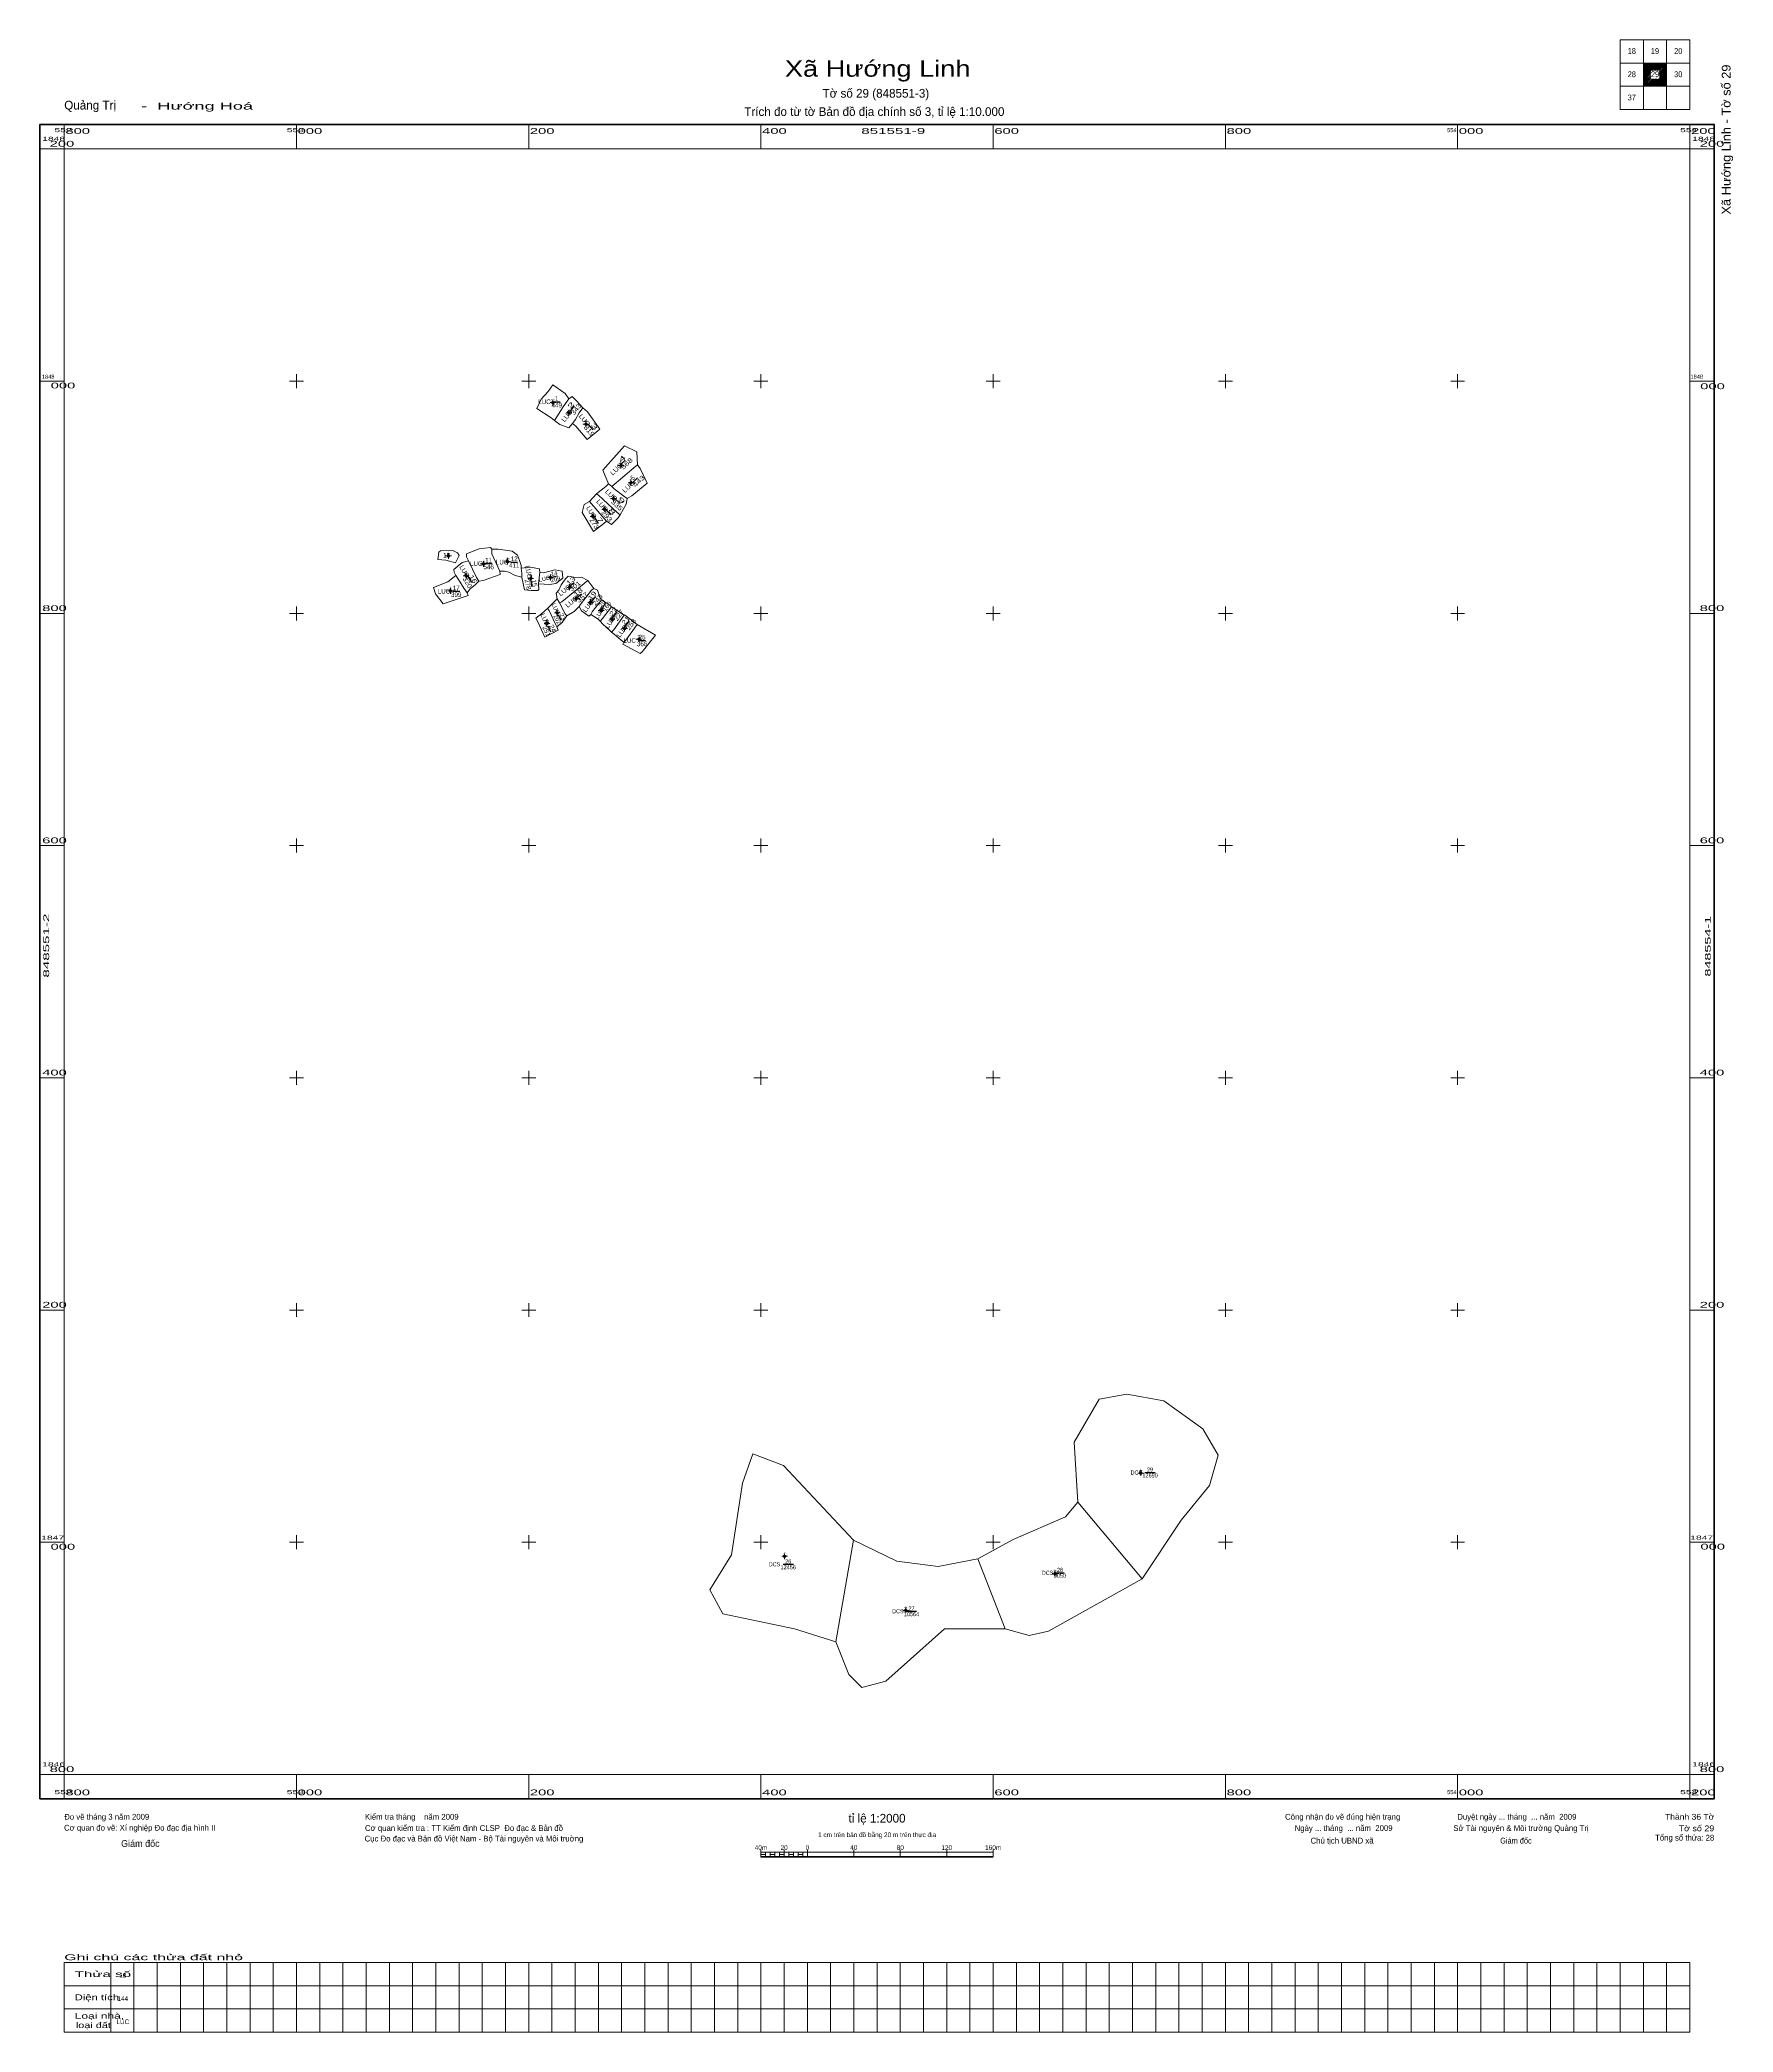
# Model space of a CAD drawing. Header units: metres. Extents: x 552779 to 554237, y 1846578 to 1848294.
import ezdxf
from ezdxf.enums import TextEntityAlignment as Align

# ---------------------------------------------------------------- set-up
doc = ezdxf.new("R2010")
doc.units = ezdxf.units.M
doc.header["$LTSCALE"] = 0.16
doc.header["$PDMODE"] = 32
doc.header["$PDSIZE"] = 0.08
for name, color, linetype, lineweight in [('10', 7, 'Continuous', 13), ('11', 7, 'Continuous', 13), ('13', 7, 'Continuous', 25), ('63', 7, 'Continuous', 13)]:
    doc.layers.add(name, color=color, linetype=linetype, lineweight=lineweight)
doc.layers.add('15', color=7, linetype='Continuous')

msp = doc.modelspace()

# ---------------------------------------------------------------- hatches: boundary and pattern name
at = {"layer": '11'}
for points in [[(553221.1495, 1847981.56, 1), (553220.5495, 1847981.56, 1)], [(553234.9695, 1847972.62, 1), (553234.3695, 1847972.62, 1)], [(553249.5495, 1847962.99, 1), (553248.9495, 1847962.99, 1)], [(553279.6395, 1847927.35, 1), (553279.0395, 1847927.35, 1)], [(553288.3295, 1847912.42, 1), (553287.7295, 1847912.42, 1)], [(553273.2395, 1847898.89, 1), (553272.6395, 1847898.89, 1)], [(553255.6995, 1847883.55, 1), (553255.0995, 1847883.55, 1)], [(553265.7395, 1847889.58, 1), (553265.1395, 1847889.58, 1)], [(553131.1895, 1847849.45, 1), (553130.5895, 1847849.45, 1)], [(553161.2395, 1847842.55, 1), (553160.6395, 1847842.55, 1)], [(553182.1195, 1847844.49, 1), (553181.5195, 1847844.49, 1)], [(553146.4195, 1847832.37, 1), (553145.8195, 1847832.37, 1)], [(553202.0395, 1847830.04, 1), (553201.4395, 1847830.04, 1)], [(553219.0795, 1847830.97, 1), (553218.4795, 1847830.97, 1)], [(553132.9795, 1847819.37, 1), (553132.3795, 1847819.37, 1)], [(553235.5195, 1847822.37, 1), (553234.9195, 1847822.37, 1)], [(553241.1895, 1847812.64, 1), (553240.5895, 1847812.64, 1)], [(553253.5795, 1847809.45, 1), (553252.9795, 1847809.45, 1)], [(553215.9995, 1847791.38, 1), (553215.3995, 1847791.38, 1)], [(553224.8795, 1847800.44, 1), (553224.2795, 1847800.44, 1)], [(553262.7195, 1847802.63, 1), (553262.1195, 1847802.63, 1)], [(553272.0495, 1847794.99, 1), (553271.4495, 1847794.99, 1)], [(553282.7395, 1847787.03, 1), (553282.1395, 1847787.03, 1)], [(553295.2995, 1847777.71, 1), (553294.6995, 1847777.71, 1)], [(553727.3495, 1847059.58, 1), (553726.7495, 1847059.58, 1)], [(553420.6695, 1846987.88, 1), (553420.0695, 1846987.88, 1)], [(553653.4795, 1846972.85, 1), (553652.8795, 1846972.85, 1)], [(553524.9895, 1846941.24, 1), (553524.3895, 1846941.24, 1)]]:
    msp.add_hatch(color=256, dxfattribs=at).paths.add_polyline_path(points)

# ---------------------------------------------------------------- linework, layer by layer
at = {"layer": '10'}
for p, q in [((553237.34, 1847986.95), (553234.68, 1847984.8)), ((553222.24, 1847966.16), (553219.4, 1847968.43)), ((553271.69, 1847909.18), (553268.85, 1847911.53)), ((553252.28, 1847896.5), (553258.28, 1847902.87)), ((553250.93, 1847828.21), (553256.02, 1847821.31)), ((553224.5, 1847812.48), (553216.25, 1847804.35)), ((553226.44, 1847809.23), (553224.5, 1847812.48)), ((553672.8, 1847034.41), (553728.18, 1846968.39)), ((553586.65, 1846985.68), (553610.36, 1846925.34))]:
    msp.add_line(p, q, dxfattribs=at)
for points in [[(553220.65, 1847996.73), (553216.62, 1847991.04), (553210.64, 1847984.59), (553206.88, 1847976.49), (553219.4, 1847968.43)], [(553220.65, 1847996.73), (553231.3, 1847989.29), (553234.68, 1847984.8)], [(553234.68, 1847984.8), (553231.66, 1847980.78), (553229.66, 1847978.03), (553222.24, 1847966.16)], [(553237.34, 1847986.95), (553241.51, 1847982.86), (553246.53, 1847976.96)], [(553237.72, 1847963.65), (553234.48, 1847959.77), (553226.78, 1847962.8), (553222.24, 1847966.16)], [(553246.53, 1847976.96), (553243.32, 1847972.83), (553240.27, 1847966.96), (553237.72, 1847963.65)], [(553237.72, 1847963.65), (553240.5, 1847961.34), (553250.25, 1847949.78), (553261.18, 1847958.71), (553250.68, 1847973.58), (553246.53, 1847976.96)], [(553293.78, 1847928.09), (553293.12, 1847939.26), (553282.55, 1847944.27), (553263.83, 1847923.31), (553268.85, 1847911.53)], [(553293.78, 1847928.09), (553290.58, 1847925.36), (553271.69, 1847909.18)], [(553293.78, 1847928.09), (553296.03, 1847924.66), (553302.15, 1847912.17), (553288.81, 1847901.37), (553284.86, 1847898.85)], [(553258.28, 1847902.87), (553266.39, 1847909.41), (553268.85, 1847911.53)], [(553284.86, 1847898.85), (553282.02, 1847900.93), (553273.52, 1847907.38), (553271.69, 1847909.18)], [(553252.28, 1847896.5), (553247.72, 1847893.65), (553245.97, 1847887.01), (553255.82, 1847870.62), (553264.66, 1847877.41), (553266.86, 1847879.42)], [(553266.86, 1847879.42), (553265.03, 1847881.84), (553252.28, 1847896.5)], [(553278.64, 1847884.78), (553276.19, 1847886.83), (553260.2, 1847901.85), (553258.28, 1847902.87)], [(553284.86, 1847898.85), (553283.86, 1847894), (553278.64, 1847884.78)], [(553278.64, 1847884.78), (553276.91, 1847882.28), (553271.25, 1847876.51), (553266.86, 1847879.42)], [(553123.92, 1847854.02), (553134.69, 1847854.2), (553138.7, 1847852.02), (553140.02, 1847849.76), (553136.98, 1847843.46), (553128.76, 1847845.72), (553121.71, 1847846.42)], [(553123.92, 1847854.02), (553122.56, 1847852.59), (553121.71, 1847846.42)], [(553137.26, 1847832.6), (553135.93, 1847835.42), (553135.62, 1847837.9), (553142.79, 1847843.78), (553148.02, 1847845.24)], [(553148.02, 1847845.24), (553146.43, 1847848.76), (553146.5, 1847851.25), (553157.45, 1847855.46), (553166.98, 1847856.69), (553168.19, 1847855.24)], [(553148.02, 1847845.24), (553155.08, 1847830.77), (553157.15, 1847827.64)], [(553168.19, 1847855.24), (553173.73, 1847855.42), (553185.67, 1847853.62), (553190.3, 1847850.18), (553192.14, 1847845.52), (553193.38, 1847841.34), (553193.47, 1847838.91)], [(553168.19, 1847855.24), (553168.29, 1847851.3), (553175.13, 1847836.25)], [(553137.26, 1847832.6), (553130.27, 1847827.11), (553118.06, 1847822.4), (553119.62, 1847816.93), (553126.35, 1847808.23), (553147.97, 1847815.55), (553147.11, 1847817.82)], [(553137.26, 1847832.6), (553139.44, 1847829.33), (553144.14, 1847821.63), (553147.11, 1847817.82)], [(553157.15, 1847827.64), (553154.12, 1847824.97), (553149.59, 1847821.05), (553147.11, 1847817.82)], [(553175.13, 1847836.25), (553175.36, 1847833.53), (553160.7, 1847828.41), (553157.15, 1847827.64)], [(553194.03, 1847831.24), (553188.2, 1847832.69), (553182.84, 1847835.56), (553179.21, 1847836.36), (553175.13, 1847836.25)], [(553209.48, 1847835.17), (553209.42, 1847838.43), (553201.63, 1847839.95), (553193.47, 1847838.91)], [(553193.47, 1847838.91), (553194.1, 1847834.33), (553194.03, 1847831.24)], [(553194.03, 1847831.24), (553196.27, 1847820.31), (553201.82, 1847819.64), (553207.74, 1847819.72), (553208.79, 1847820.7), (553208.3, 1847825.47)], [(553209.48, 1847835.17), (553212.88, 1847835), (553222.42, 1847837.48), (553228.78, 1847836.46), (553229.49, 1847830.32), (553223.34, 1847825.78), (553218.16, 1847824.74), (553208.3, 1847825.47)], [(553208.3, 1847825.47), (553209.23, 1847833.33), (553209.48, 1847835.17)], [(553250.93, 1847828.21), (553245.48, 1847831.26), (553240.55, 1847830.95), (553234.11, 1847832.04), (553231.73, 1847829.77), (553228.07, 1847824.73), (553225.88, 1847819.92), (553223.69, 1847817.45), (553224.5, 1847812.48)], [(553226.44, 1847809.23), (553228.51, 1847809.93), (553250.93, 1847828.21)], [(553226.44, 1847809.23), (553231.33, 1847799.72), (553232.97, 1847797.98)], [(553243.32, 1847806.02), (553239.1, 1847801.6), (553232.97, 1847797.98)], [(553256.02, 1847821.31), (553254.06, 1847820.04), (553244.36, 1847807.51), (553243.32, 1847806.02)], [(553253.55, 1847799.17), (553251.74, 1847797.51), (553245.43, 1847802.31), (553243.32, 1847806.02)], [(553262.82, 1847811.7), (553261.09, 1847809.47), (553254.69, 1847801.47), (553253.55, 1847799.17)], [(553256.02, 1847821.31), (553259.23, 1847820.13), (553261.25, 1847813.74), (553262.82, 1847811.7)], [(553262.82, 1847811.7), (553269.97, 1847807.19), (553271.43, 1847805.55), (553282.09, 1847798.55)], [(553224.15, 1847788.39), (553225.24, 1847785.5), (553213.85, 1847779.43), (553207.59, 1847793.29), (553206.25, 1847795.79), (553211.36, 1847799.82), (553216.25, 1847804.35)], [(553216.25, 1847804.35), (553217.59, 1847802.42), (553222.76, 1847791.15), (553224.15, 1847788.39)], [(553224.15, 1847788.39), (553228.71, 1847792.21), (553232.97, 1847797.98)], [(553253.55, 1847799.17), (553255.76, 1847797.68), (553259.91, 1847794.92), (553261.64, 1847793.18)], [(553261.64, 1847793.18), (553263.62, 1847795.67), (553271.43, 1847805.55)], [(553261.64, 1847793.18), (553263.81, 1847790.84), (553270.21, 1847784.98), (553271.36, 1847783.76)], [(553271.36, 1847783.76), (553273.32, 1847785.75), (553282.09, 1847798.55)], [(553281.89, 1847775.28), (553281.06, 1847773.51), (553296.08, 1847765.48), (553297.68, 1847766.78), (553309.19, 1847781.36), (553293.43, 1847790.38)], [(553281.89, 1847775.28), (553283.56, 1847777.07), (553293.43, 1847790.38)], [(553282.09, 1847798.55), (553282.55, 1847798.81), (553293.43, 1847790.38)], [(553271.36, 1847783.76), (553273.58, 1847782.01), (553279.63, 1847777.05), (553281.89, 1847775.28)], [(553728.18, 1846968.39), (553761.84, 1847018.92), (553786.16, 1847048.86), (553793.64, 1847075.07), (553780.55, 1847097.52), (553746.88, 1847121.85), (553715.09, 1847127.47), (553691.39, 1847123.24), (553669.67, 1847086.14), (553672.8, 1847034.41)], [(553464.49, 1846914.11), (553428.95, 1846925.34), (553367.24, 1846938.44), (553356.02, 1846959.03), (553374.72, 1846988.98), (553384.07, 1847050.74), (553393.1, 1847076.09), (553419.4, 1847066.14), (553479.6, 1847001.88)], [(553672.8, 1847034.41), (553662.3, 1847021.78), (553617.26, 1847002.39), (553586.65, 1846985.68)], [(553586.65, 1846985.68), (553552.6, 1846978.99), (553517.02, 1846983.55), (553479.6, 1847001.88), (553464.49, 1846914.11)], [(553610.36, 1846925.34), (553630.93, 1846919.73), (553647.76, 1846923.47), (553728.18, 1846968.39)], [(553464.49, 1846914.11), (553475.71, 1846886.04), (553486.93, 1846874.81), (553507.5, 1846880.43), (553558, 1846925.34), (553610.36, 1846925.34)]]:
    msp.add_lwpolyline(points, dxfattribs=at)
at = {"layer": '11'}
for p, q in [((553219.6, 1847981.56), (553218.35, 1847981.56)), ((553220.85, 1847984.06), (553220.85, 1847982.81)), ((553220.85, 1847980.31), (553220.85, 1847979.06)), ((553223.35, 1847981.56), (553222.1, 1847981.56)), ((553233.42, 1847972.62), (553232.17, 1847972.62)), ((553234.67, 1847975.12), (553234.67, 1847973.87)), ((553234.67, 1847971.37), (553234.67, 1847970.12)), ((553237.17, 1847972.62), (553235.92, 1847972.62)), ((553248, 1847962.99), (553246.75, 1847962.99)), ((553249.25, 1847965.49), (553249.25, 1847964.24)), ((553249.25, 1847961.74), (553249.25, 1847960.49)), ((553251.75, 1847962.99), (553250.5, 1847962.99)), ((553278.09, 1847927.35), (553276.84, 1847927.35)), ((553279.34, 1847929.85), (553279.34, 1847928.6)), ((553279.34, 1847926.1), (553279.34, 1847924.85)), ((553281.84, 1847927.35), (553280.59, 1847927.35)), ((553286.78, 1847912.42), (553285.53, 1847912.42)), ((553288.03, 1847914.92), (553288.03, 1847913.67)), ((553288.03, 1847911.17), (553288.03, 1847909.92)), ((553290.53, 1847912.42), (553289.28, 1847912.42)), ((553265.44, 1847892.08), (553265.44, 1847890.83)), ((553271.69, 1847898.89), (553270.44, 1847898.89)), ((553272.94, 1847901.39), (553272.94, 1847900.14)), ((553272.94, 1847897.64), (553272.94, 1847896.39)), ((553275.44, 1847898.89), (553274.19, 1847898.89)), ((553254.15, 1847883.55), (553252.9, 1847883.55)), ((553255.4, 1847886.05), (553255.4, 1847884.8)), ((553255.4, 1847882.3), (553255.4, 1847881.05)), ((553257.9, 1847883.55), (553256.65, 1847883.55)), ((553264.19, 1847889.58), (553262.94, 1847889.58)), ((553265.44, 1847888.33), (553265.44, 1847887.08)), ((553267.94, 1847889.58), (553266.69, 1847889.58)), ((553129.64, 1847849.45), (553128.39, 1847849.45)), ((553130.89, 1847851.95), (553130.89, 1847850.7)), ((553130.89, 1847848.2), (553130.89, 1847846.95)), ((553133.39, 1847849.45), (553132.14, 1847849.45)), ((553159.69, 1847842.55), (553158.44, 1847842.55)), ((553160.94, 1847845.05), (553160.94, 1847843.8)), ((553160.94, 1847841.3), (553160.94, 1847840.05)), ((553163.44, 1847842.55), (553162.19, 1847842.55)), ((553180.57, 1847844.49), (553179.32, 1847844.49)), ((553181.82, 1847846.99), (553181.82, 1847845.74)), ((553181.82, 1847843.24), (553181.82, 1847841.99)), ((553184.32, 1847844.49), (553183.07, 1847844.49)), ((553144.87, 1847832.37), (553143.62, 1847832.37)), ((553146.12, 1847834.87), (553146.12, 1847833.62)), ((553146.12, 1847831.12), (553146.12, 1847829.87)), ((553148.62, 1847832.37), (553147.37, 1847832.37)), ((553200.49, 1847830.04), (553199.24, 1847830.04)), ((553201.74, 1847832.54), (553201.74, 1847831.29)), ((553201.74, 1847828.79), (553201.74, 1847827.54)), ((553204.24, 1847830.04), (553202.99, 1847830.04)), ((553217.53, 1847830.97), (553216.28, 1847830.97)), ((553218.78, 1847833.47), (553218.78, 1847832.22)), ((553218.78, 1847829.72), (553218.78, 1847828.47)), ((553221.28, 1847830.97), (553220.03, 1847830.97)), ((553235.22, 1847824.87), (553235.22, 1847823.62)), ((553131.43, 1847819.37), (553130.18, 1847819.37)), ((553132.68, 1847821.87), (553132.68, 1847820.62)), ((553132.68, 1847818.12), (553132.68, 1847816.87)), ((553135.18, 1847819.37), (553133.93, 1847819.37)), ((553233.97, 1847822.37), (553232.72, 1847822.37)), ((553235.22, 1847821.12), (553235.22, 1847819.87)), ((553237.72, 1847822.37), (553236.47, 1847822.37)), ((553239.64, 1847812.64), (553238.39, 1847812.64)), ((553240.89, 1847815.14), (553240.89, 1847813.89)), ((553240.89, 1847811.39), (553240.89, 1847810.14)), ((553243.39, 1847812.64), (553242.14, 1847812.64)), ((553252.03, 1847809.45), (553250.78, 1847809.45)), ((553253.28, 1847811.95), (553253.28, 1847810.7)), ((553253.28, 1847808.2), (553253.28, 1847806.95)), ((553255.78, 1847809.45), (553254.53, 1847809.45)), ((553214.45, 1847791.38), (553213.2, 1847791.38)), ((553215.7, 1847793.88), (553215.7, 1847792.63)), ((553215.7, 1847790.13), (553215.7, 1847788.88)), ((553218.2, 1847791.38), (553216.95, 1847791.38)), ((553223.33, 1847800.44), (553222.08, 1847800.44)), ((553224.58, 1847802.94), (553224.58, 1847801.69)), ((553224.58, 1847799.19), (553224.58, 1847797.94)), ((553227.08, 1847800.44), (553225.83, 1847800.44)), ((553261.17, 1847802.63), (553259.92, 1847802.63)), ((553262.42, 1847805.13), (553262.42, 1847803.88)), ((553262.42, 1847801.38), (553262.42, 1847800.13)), ((553264.92, 1847802.63), (553263.67, 1847802.63)), ((553270.5, 1847794.99), (553269.25, 1847794.99)), ((553271.75, 1847797.49), (553271.75, 1847796.24)), ((553271.75, 1847793.74), (553271.75, 1847792.49)), ((553274.25, 1847794.99), (553273, 1847794.99)), ((553282.44, 1847789.53), (553282.44, 1847788.28)), ((553281.19, 1847787.03), (553279.94, 1847787.03)), ((553282.44, 1847785.78), (553282.44, 1847784.53)), ((553284.94, 1847787.03), (553283.69, 1847787.03)), ((553293.75, 1847777.71), (553292.5, 1847777.71)), ((553295, 1847780.21), (553295, 1847778.96)), ((553295, 1847776.46), (553295, 1847775.21)), ((553297.5, 1847777.71), (553296.25, 1847777.71)), ((553725.8, 1847059.58), (553724.55, 1847059.58)), ((553727.05, 1847062.08), (553727.05, 1847060.83)), ((553727.05, 1847058.33), (553727.05, 1847057.08)), ((553729.55, 1847059.58), (553728.3, 1847059.58)), ((553419.12, 1846987.88), (553417.87, 1846987.88)), ((553420.37, 1846990.38), (553420.37, 1846989.13)), ((553420.37, 1846986.63), (553420.37, 1846985.38)), ((553422.87, 1846987.88), (553421.62, 1846987.88)), ((553651.93, 1846972.85), (553650.68, 1846972.85)), ((553653.18, 1846975.35), (553653.18, 1846974.1)), ((553653.18, 1846971.6), (553653.18, 1846970.35)), ((553655.68, 1846972.85), (553654.43, 1846972.85)), ((553523.44, 1846941.24), (553522.19, 1846941.24)), ((553524.69, 1846943.74), (553524.69, 1846942.49)), ((553524.69, 1846939.99), (553524.69, 1846938.74)), ((553527.19, 1846941.24), (553525.94, 1846941.24))]:
    msp.add_line(p, q, dxfattribs=at)
for points in [[(553220.85, 1847982.81), (553219.6, 1847981.56), (553220.85, 1847980.31), (553222.1, 1847981.56)], [(553234.67, 1847973.87), (553233.42, 1847972.62), (553234.67, 1847971.37), (553235.92, 1847972.62)], [(553249.25, 1847964.24), (553248, 1847962.99), (553249.25, 1847961.74), (553250.5, 1847962.99)], [(553279.34, 1847928.6), (553278.09, 1847927.35), (553279.34, 1847926.1), (553280.59, 1847927.35)], [(553288.03, 1847913.67), (553286.78, 1847912.42), (553288.03, 1847911.17), (553289.28, 1847912.42)], [(553272.94, 1847900.14), (553271.69, 1847898.89), (553272.94, 1847897.64), (553274.19, 1847898.89)], [(553255.4, 1847884.8), (553254.15, 1847883.55), (553255.4, 1847882.3), (553256.65, 1847883.55)], [(553265.44, 1847890.83), (553264.19, 1847889.58), (553265.44, 1847888.33), (553266.69, 1847889.58)], [(553130.89, 1847850.7), (553129.64, 1847849.45), (553130.89, 1847848.2), (553132.14, 1847849.45)], [(553160.94, 1847843.8), (553159.69, 1847842.55), (553160.94, 1847841.3), (553162.19, 1847842.55)], [(553181.82, 1847845.74), (553180.57, 1847844.49), (553181.82, 1847843.24), (553183.07, 1847844.49)], [(553146.12, 1847833.62), (553144.87, 1847832.37), (553146.12, 1847831.12), (553147.37, 1847832.37)], [(553201.74, 1847831.29), (553200.49, 1847830.04), (553201.74, 1847828.79), (553202.99, 1847830.04)], [(553218.78, 1847832.22), (553217.53, 1847830.97), (553218.78, 1847829.72), (553220.03, 1847830.97)], [(553235.22, 1847823.62), (553233.97, 1847822.37), (553235.22, 1847821.12), (553236.47, 1847822.37)], [(553132.68, 1847820.62), (553131.43, 1847819.37), (553132.68, 1847818.12), (553133.93, 1847819.37)], [(553240.89, 1847813.89), (553239.64, 1847812.64), (553240.89, 1847811.39), (553242.14, 1847812.64)], [(553253.28, 1847810.7), (553252.03, 1847809.45), (553253.28, 1847808.2), (553254.53, 1847809.45)], [(553215.7, 1847792.63), (553214.45, 1847791.38), (553215.7, 1847790.13), (553216.95, 1847791.38)], [(553224.58, 1847801.69), (553223.33, 1847800.44), (553224.58, 1847799.19), (553225.83, 1847800.44)], [(553262.42, 1847803.88), (553261.17, 1847802.63), (553262.42, 1847801.38), (553263.67, 1847802.63)], [(553271.75, 1847796.24), (553270.5, 1847794.99), (553271.75, 1847793.74), (553273, 1847794.99)], [(553282.44, 1847788.28), (553281.19, 1847787.03), (553282.44, 1847785.78), (553283.69, 1847787.03)], [(553295, 1847778.96), (553293.75, 1847777.71), (553295, 1847776.46), (553296.25, 1847777.71)], [(553727.05, 1847060.83), (553725.8, 1847059.58), (553727.05, 1847058.33), (553728.3, 1847059.58)], [(553420.37, 1846989.13), (553419.12, 1846987.88), (553420.37, 1846986.63), (553421.62, 1846987.88)], [(553653.18, 1846974.1), (553651.93, 1846972.85), (553653.18, 1846971.6), (553654.43, 1846972.85)], [(553524.69, 1846942.49), (553523.44, 1846941.24), (553524.69, 1846939.99), (553525.94, 1846941.24)]]:
    msp.add_lwpolyline(points, close=True, dxfattribs=at)
for centre in [(553220.8495, 1847981.56), (553234.6695, 1847972.62), (553249.2495, 1847962.99), (553279.3395, 1847927.35), (553288.0295, 1847912.42), (553272.9395, 1847898.89), (553255.3995, 1847883.55), (553265.4395, 1847889.58), (553130.8895, 1847849.45), (553160.9395, 1847842.55), (553181.8195, 1847844.49), (553146.1195, 1847832.37), (553201.7395, 1847830.04), (553218.7795, 1847830.97), (553132.6795, 1847819.37), (553235.2195, 1847822.37), (553240.8895, 1847812.64), (553253.2795, 1847809.45), (553215.6995, 1847791.38), (553224.5795, 1847800.44), (553262.4195, 1847802.63), (553271.7495, 1847794.99), (553282.4395, 1847787.03), (553294.9995, 1847777.71), (553727.0495, 1847059.58), (553420.3695, 1846987.88), (553653.1795, 1846972.85), (553524.6895, 1846941.24)]:
    msp.add_circle(centre, 0.3, dxfattribs=at)
at = {"layer": '13'}
for p, q in [((553221.16, 1847982.26), (553227.17, 1847982.26)), ((553235.77, 1847973.96), (553239.48, 1847978.77)), ((553251.27, 1847962.7), (553255.15, 1847958.1)), ((553278.85, 1847927.61), (553283.2, 1847931.84)), ((553289.25, 1847912.44), (553293.6, 1847916.67)), ((553274.37, 1847898.7), (553278.83, 1847894.52)), ((553256.7, 1847882.55), (553259.83, 1847877.35)), ((553266.36, 1847889.39), (553270.34, 1847884.81)), ((553162.42, 1847842.9), (553168.54, 1847842.9)), ((553184.66, 1847844.14), (553190.42, 1847844.14)), ((553147.48, 1847831.69), (553150.64, 1847826.51)), ((553201.45, 1847828.88), (553202.67, 1847822.93)), ((553219.45, 1847831.2), (553224.74, 1847832.38)), ((553234.61, 1847822.94), (553239.07, 1847826.58)), ((553134.58, 1847819.02), (553140.59, 1847819.02)), ((553240.72, 1847813.1), (553245.46, 1847816.96)), ((553254.01, 1847809.88), (553257.81, 1847814.62)), ((553262.89, 1847803.48), (553266.44, 1847809.39)), ((553216.5, 1847789.3), (553218.87, 1847784.05)), ((553225.48, 1847799.18), (553227.76, 1847794.21)), ((553272.81, 1847796.35), (553276.26, 1847801.39)), ((553283.16, 1847788.59), (553286.78, 1847793.47)), ((553294.6, 1847776.63), (553300.72, 1847776.63)), ((553730.71, 1847060.02), (553739.55, 1847060.02)), ((553419.03, 1846980.98), (553427.93, 1846980.98)), ((553653.98, 1846973.65), (553661.06, 1846973.65)), ((553525.29, 1846940.55), (553534.08, 1846940.55))]:
    msp.add_line(p, q, dxfattribs=at)
at = {"layer": '63'}
for p, q in [((554160, 1848234), (554160, 1848294)), ((554180, 1848234), (554180, 1848294)), ((554140, 1848274), (554200, 1848274)), ((554160, 1848272.58), (554161.42, 1848274)), ((554160, 1848271.18), (554162.82, 1848274)), ((554160, 1848269.76), (554164.24, 1848274)), ((554160, 1848268.34), (554165.66, 1848274)), ((554160, 1848266.92), (554167.08, 1848274)), ((554160, 1848265.52), (554168.48, 1848274)), ((554160, 1848264.1), (554169.9, 1848274)), ((554160, 1848262.68), (554171.32, 1848274)), ((554160, 1848261.28), (554172.72, 1848274)), ((554167.64, 1848267.5), (554174.14, 1848274)), ((554169.06, 1848267.5), (554175.56, 1848274)), ((554170.48, 1848267.5), (554176.98, 1848274)), ((554171.88, 1848267.5), (554178.38, 1848274)), ((554173.3, 1848267.5), (554179.8, 1848274)), ((554173.5, 1848266.28), (554180, 1848272.78)), ((554173.65, 1848265.03), (554180, 1848271.38)), ((554173.69, 1848263.65), (554180, 1848269.96)), ((554140, 1848254), (554200, 1848254)), ((554160, 1848259.86), (554166.5, 1848266.36)), ((554160, 1848258.44), (554166.45, 1848264.89)), ((554160, 1848257.04), (554166.25, 1848263.28)), ((554160, 1848255.62), (554166.43, 1848262.05)), ((554160, 1848254.2), (554166.5, 1848260.7)), ((554161.22, 1848254), (554167.72, 1848260.5)), ((554162.62, 1848254), (554169.12, 1848260.5)), ((554164.04, 1848254), (554170.54, 1848260.5)), ((554165.46, 1848254), (554171.96, 1848260.5)), ((554166.88, 1848254), (554173.36, 1848260.5)), ((554168.28, 1848254), (554180, 1848265.72)), ((554169.7, 1848254), (554180, 1848264.3)), ((554171.12, 1848254), (554180, 1848262.88)), ((554172.52, 1848254), (554180, 1848261.48)), ((554173.5, 1848260.64), (554180, 1848267.12)), ((554173.8, 1848262.34), (554180, 1848268.54)), ((554173.94, 1848254), (554180, 1848260.06)), ((554175.36, 1848254), (554180, 1848258.64)), ((554176.76, 1848254), (554180, 1848257.24)), ((554178.18, 1848254), (554180, 1848255.82)), ((554179.6, 1848254), (554180, 1848254.4)), ((552800, 1848200), (552800, 1848221)), ((553000, 1848200), (553000, 1848221)), ((553200, 1848200), (553200, 1848221)), ((553400, 1848200), (553400, 1848221)), ((553600, 1848200), (553600, 1848221)), ((553800, 1848200), (553800, 1848221)), ((554000, 1848200), (554000, 1848221)), ((554200, 1848200), (554200, 1848221)), ((552800, 1848200), (552779, 1848200)), ((554200, 1848200), (554221, 1848200)), ((552800, 1848000), (552779, 1848000)), ((552994, 1848000), (553006, 1848000)), ((553000, 1847994), (553000, 1848006)), ((553194, 1848000), (553206, 1848000)), ((553200, 1847994), (553200, 1848006)), ((553394, 1848000), (553406, 1848000)), ((553400, 1847994), (553400, 1848006)), ((553594, 1848000), (553606, 1848000)), ((553600, 1847994), (553600, 1848006)), ((553794, 1848000), (553806, 1848000)), ((553800, 1847994), (553800, 1848006)), ((553994, 1848000), (554006, 1848000)), ((554000, 1847994), (554000, 1848006)), ((554200, 1848000), (554221, 1848000)), ((553000, 1847794), (553000, 1847806)), ((553200, 1847794), (553200, 1847806)), ((553400, 1847794), (553400, 1847806)), ((553600, 1847794), (553600, 1847806)), ((553800, 1847794), (553800, 1847806)), ((554000, 1847794), (554000, 1847806)), ((552800, 1847800), (552779, 1847800)), ((552994, 1847800), (553006, 1847800)), ((553194, 1847800), (553206, 1847800)), ((553394, 1847800), (553406, 1847800)), ((553594, 1847800), (553606, 1847800)), ((553794, 1847800), (553806, 1847800)), ((553994, 1847800), (554006, 1847800)), ((554200, 1847800), (554221, 1847800)), ((553000, 1847594), (553000, 1847606)), ((553200, 1847594), (553200, 1847606)), ((553400, 1847594), (553400, 1847606)), ((553600, 1847594), (553600, 1847606)), ((553800, 1847594), (553800, 1847606)), ((554000, 1847594), (554000, 1847606)), ((552800, 1847600), (552779, 1847600)), ((552994, 1847600), (553006, 1847600)), ((553194, 1847600), (553206, 1847600)), ((553394, 1847600), (553406, 1847600)), ((553594, 1847600), (553606, 1847600)), ((553794, 1847600), (553806, 1847600)), ((553994, 1847600), (554006, 1847600)), ((554200, 1847600), (554221, 1847600)), ((552800, 1847400), (552779, 1847400)), ((552994, 1847400), (553006, 1847400)), ((553000, 1847394), (553000, 1847406)), ((553194, 1847400), (553206, 1847400)), ((553200, 1847394), (553200, 1847406)), ((553394, 1847400), (553406, 1847400)), ((553400, 1847394), (553400, 1847406)), ((553594, 1847400), (553606, 1847400)), ((553600, 1847394), (553600, 1847406)), ((553794, 1847400), (553806, 1847400)), ((553800, 1847394), (553800, 1847406)), ((553994, 1847400), (554006, 1847400)), ((554000, 1847394), (554000, 1847406)), ((554200, 1847400), (554221, 1847400)), ((553000, 1847194), (553000, 1847206)), ((553200, 1847194), (553200, 1847206)), ((553400, 1847194), (553400, 1847206)), ((553600, 1847194), (553600, 1847206)), ((553800, 1847194), (553800, 1847206)), ((554000, 1847194), (554000, 1847206)), ((552800, 1847200), (552779, 1847200)), ((552994, 1847200), (553006, 1847200)), ((553194, 1847200), (553206, 1847200)), ((553394, 1847200), (553406, 1847200)), ((553594, 1847200), (553606, 1847200)), ((553794, 1847200), (553806, 1847200)), ((553994, 1847200), (554006, 1847200)), ((554200, 1847200), (554221, 1847200)), ((552800, 1847000), (552779, 1847000)), ((552994, 1847000), (553006, 1847000)), ((553000, 1846994), (553000, 1847006)), ((553194, 1847000), (553206, 1847000)), ((553200, 1846994), (553200, 1847006)), ((553394, 1847000), (553406, 1847000)), ((553400, 1846994), (553400, 1847006)), ((553594, 1847000), (553606, 1847000)), ((553600, 1846994), (553600, 1847006)), ((553794, 1847000), (553806, 1847000)), ((553800, 1846994), (553800, 1847006)), ((553994, 1847000), (554006, 1847000)), ((554000, 1846994), (554000, 1847006)), ((554200, 1847000), (554221, 1847000)), ((552800, 1846800), (552779, 1846800)), ((552800, 1846800), (552800, 1846779)), ((553000, 1846800), (553000, 1846779)), ((553200, 1846800), (553200, 1846779)), ((553400, 1846800), (553400, 1846779)), ((553600, 1846800), (553600, 1846779)), ((553800, 1846800), (553800, 1846779)), ((554000, 1846800), (554000, 1846779)), ((554200, 1846800), (554200, 1846779)), ((554200, 1846800), (554221, 1846800)), ((553400, 1846729), (553400, 1846735)), ((553400, 1846733), (553600, 1846733)), ((553404, 1846729), (553404, 1846733)), ((553408, 1846729), (553408, 1846733)), ((553412, 1846729), (553412, 1846733)), ((553416, 1846729), (553416, 1846733)), ((553420, 1846729), (553420, 1846735)), ((553420, 1846729), (553420, 1846733)), ((553424, 1846729), (553424, 1846733)), ((553428, 1846729), (553428, 1846733)), ((553432, 1846729), (553432, 1846733)), ((553436, 1846729), (553436, 1846733)), ((553440, 1846729), (553440, 1846735)), ((553480, 1846729), (553480, 1846735)), ((553520, 1846729), (553520, 1846735)), ((553560, 1846729), (553560, 1846735)), ((553600, 1846729), (553600, 1846735)), ((552840, 1846638), (552840, 1846578)), ((552860, 1846638), (552860, 1846578)), ((552880, 1846638), (552880, 1846578)), ((552900, 1846638), (552900, 1846578)), ((552920, 1846638), (552920, 1846578)), ((552940, 1846638), (552940, 1846578)), ((552960, 1846638), (552960, 1846578)), ((552980, 1846638), (552980, 1846578)), ((553000, 1846638), (553000, 1846578)), ((553020, 1846638), (553020, 1846578)), ((553040, 1846638), (553040, 1846578)), ((553060, 1846638), (553060, 1846578)), ((553080, 1846638), (553080, 1846578)), ((553100, 1846638), (553100, 1846578)), ((553120, 1846638), (553120, 1846578)), ((553140, 1846638), (553140, 1846578)), ((553160, 1846638), (553160, 1846578)), ((553180, 1846638), (553180, 1846578)), ((553200, 1846638), (553200, 1846578)), ((553220, 1846638), (553220, 1846578)), ((553240, 1846638), (553240, 1846578)), ((553260, 1846638), (553260, 1846578)), ((553280, 1846638), (553280, 1846578)), ((553300, 1846638), (553300, 1846578)), ((553320, 1846638), (553320, 1846578)), ((553340, 1846638), (553340, 1846578)), ((553360, 1846638), (553360, 1846578)), ((553380, 1846638), (553380, 1846578)), ((553400, 1846638), (553400, 1846578)), ((553420, 1846638), (553420, 1846578)), ((553440, 1846638), (553440, 1846578)), ((553460, 1846638), (553460, 1846578)), ((553480, 1846638), (553480, 1846578)), ((553500, 1846638), (553500, 1846578)), ((553520, 1846638), (553520, 1846578)), ((553540, 1846638), (553540, 1846578)), ((553560, 1846638), (553560, 1846578)), ((553580, 1846638), (553580, 1846578)), ((553600, 1846638), (553600, 1846578)), ((553620, 1846638), (553620, 1846578)), ((553640, 1846638), (553640, 1846578)), ((553660, 1846638), (553660, 1846578)), ((553680, 1846638), (553680, 1846578)), ((553700, 1846638), (553700, 1846578)), ((553720, 1846638), (553720, 1846578)), ((553740, 1846638), (553740, 1846578)), ((553760, 1846638), (553760, 1846578)), ((553780, 1846638), (553780, 1846578)), ((553800, 1846638), (553800, 1846578)), ((553820, 1846638), (553820, 1846578)), ((553840, 1846638), (553840, 1846578)), ((553860, 1846638), (553860, 1846578)), ((553880, 1846638), (553880, 1846578)), ((553900, 1846638), (553900, 1846578)), ((553920, 1846638), (553920, 1846578)), ((553940, 1846638), (553940, 1846578)), ((553960, 1846638), (553960, 1846578)), ((553980, 1846638), (553980, 1846578)), ((554000, 1846638), (554000, 1846578)), ((554020, 1846638), (554020, 1846578)), ((554040, 1846638), (554040, 1846578)), ((554060, 1846638), (554060, 1846578)), ((554080, 1846638), (554080, 1846578)), ((554100, 1846638), (554100, 1846578)), ((554120, 1846638), (554120, 1846578)), ((554140, 1846638), (554140, 1846578)), ((554160, 1846638), (554160, 1846578)), ((554180, 1846638), (554180, 1846578)), ((552800, 1846618), (554200, 1846618)), ((552800, 1846598), (554200, 1846598))]:
    msp.add_line(p, q, dxfattribs=at)
at = {"layer": '63', "lineweight": 53}
msp.add_line((553400, 1846729), (553600, 1846729), dxfattribs=at)
at = {"layer": '63'}
for points in [[(554140, 1848234), (554200, 1848234), (554200, 1848294), (554140, 1848294)], [(552800, 1848200), (554200, 1848200), (554200, 1846800), (552800, 1846800)], [(553400, 1846729), (553400, 1846731), (553404, 1846731), (553404, 1846729)], [(553408, 1846729), (553408, 1846731), (553412, 1846731), (553412, 1846729)], [(553416, 1846729), (553416, 1846731), (553420, 1846731), (553420, 1846729)], [(553424, 1846729), (553424, 1846731), (553428, 1846731), (553428, 1846729)], [(553432, 1846729), (553432, 1846731), (553436, 1846731), (553436, 1846729)], [(552800, 1846638), (554200, 1846638), (554200, 1846578), (552800, 1846578)]]:
    msp.add_lwpolyline(points, close=True, dxfattribs=at)
at = {"layer": '63', "lineweight": 106}
msp.add_lwpolyline([(552779, 1848221), (554221, 1848221), (554221, 1846779), (552779, 1846779)], close=True, dxfattribs=at)
at = {"layer": '63'}
msp.add_point((554160, 1848274), dxfattribs=at)

# ---------------------------------------------------------------- texts
at = {"layer": '13', "width": 0.8}
for s, height, p in [('LUC ', 4, (553220.41, 1847980.26)), ('LUC ', 4, (553161.65, 1847840.9)), ('LUC ', 4, (553183.94, 1847842.14)), ('LUC ', 4, (553133.83, 1847817.02)), ('LUC ', 4, (553293.83, 1847774.63)), ('DCS ', 3.5, (553729.6, 1847058.27)), ('DCS ', 3.5, (553417.92, 1846979.23)), ('DCS ', 3.5, (553653.09, 1846971.9)), ('DCS ', 3.5, (553524.19, 1846938.8))]:
    msp.add_text(s, height=height, dxfattribs=at).set_placement(p, align=Align.RIGHT)
at = {"layer": '13'}
for s, height, width, p in [('449', 4, 0.85, (553224.155, 1847977.37)), ('1', 4, 0.7, (553224.155, 1847983.15)), ('10', 4, 0.85, (553129.29, 1847848.07)), ('546', 4, 0.85, (553165.48, 1847838.01)), ('11', 4, 0.8, (553165.475, 1847843.79)), ('411', 4, 0.8, (553187.54, 1847839.25)), ('12', 4, 0.85, (553187.54, 1847845.03)), ('17', 4, 0.85, (553137.585, 1847819.91)), ('399', 4, 0.85, (553137.575, 1847814.13)), ('366', 4, 0.85, (553297.66, 1847771.74)), ('25', 4, 0.85, (553297.66, 1847777.52)), ('12690', 3.5, 0.85, (553735.13, 1847055.74)), ('29', 3.5, 0.85, (553735.13, 1847060.8)), ('26', 3.5, 0.85, (553423.485, 1846981.76)), ('12456', 3.5, 0.85, (553423.48, 1846976.7)), ('9050', 3.5, 0.85, (553657.525, 1846969.37)), ('28', 3.5, 0.85, (553657.515, 1846974.43)), ('10564', 3.5, 0.85, (553529.675, 1846936.27)), ('27', 3.5, 0.85, (553529.685, 1846941.33)), ('10', 4, 0.85, (552850.45, 1846624.92)), ('144', 4, 0.85, (552850.445, 1846604.92)), ('LUC', 4, 0.85, (552850.45, 1846584.92))]:
    msp.add_text(s, height=height, dxfattribs=dict(at, width=width)).set_placement(p, align=Align.CENTER)
for s, height, rotation, width, p in [('2', 4, 52.39, 1.9, (553237.8675, 1847978.1394)), ('343', 4, 52.39, 1.2, (553242.4383, 1847974.5994)), ('319', 4, 310.145, 1.2, (553250.5591, 1847955.9594)), ('3', 4, 310.145, 1.95, (553254.9866, 1847959.6794)), ('4', 4, 44.238, 2.1, (553281.7947, 1847931.725)), ('568', 4, 44.238, 1.3, (553285.8247, 1847927.5766)), ('443', 4, 44.287, 1.3, (553296.2185, 1847912.4075)), ('335', 4, 316.792, 1.25, (553274.6157, 1847891.7658)), ('9', 4, 316.792, 2.05, (553278.5757, 1847895.9718)), ('273', 4, 301.005, 1.1, (553254.685, 1847876.4052)), ('7', 4, 301.005, 1.65, (553259.652, 1847879.3702)), ('293', 4, 311.014, 1.25, (553265.7789, 1847882.5875)), ('8', 4, 311.014, 2, (553270.1521, 1847886.3725)), ('320', 4, 301.399, 1.1, (553145.5043, 1847825.507)), ('16', 4, 301.399, 1.25, (553150.4434, 1847828.507)), ('278', 4, 281.582, 0.95, (553197.354, 1847824.5215)), ('209', 3.6, 12.671, 0.95, (553223.4452, 1847827.5908)), ('13', 4, 39.192, 1.4, (553237.5362, 1847826.4904)), ('301', 4, 39.192, 1.15, (553241.1862, 1847822.0072)), ('18', 4, 39.192, 1.4, (553243.7962, 1847816.7504)), ('357', 4, 39.192, 1.2, (553247.4462, 1847812.2739)), ('19', 4, 51.34, 1.35, (553256.2125, 1847814.0506)), ('243', 4, 51.34, 1.2, (553260.7285, 1847810.4506)), ('20', 3.6, 58.975, 1.25, (553264.5036, 1847807.7723)), ('20', 3.6, 58.975, 1.25, (553264.5036, 1847807.7723)), ('166', 3.6, 58.975, 1.1, (553268.952, 1847805.0773)), ('24', 4, 294.307, 1.15, (553218.8564, 1847786.2182)), ('202', 3.6, 294.643, 1.05, (553222.9582, 1847794.0955)), ('23', 3.6, 294.643, 1.15, (553227.6857, 1847796.2755)), ('22', 4, 55.583, 1.3, (553274.5759, 1847800.5096)), ('227', 4, 55.583, 1.15, (553279.3424, 1847797.2446)), ('21', 4, 53.441, 1.25, (553285.1356, 1847792.7387)), ('258', 4, 53.441, 1.15, (553289.7769, 1847789.3037))]:
    msp.add_text(s, height=height, rotation=rotation, dxfattribs=dict(at, width=width)).set_placement(p, align=Align.CENTER)
for height, rotation, width, p in [(4, 52.39, 1.05, (553238.7841, 1847974.5888)), (4, 310.145, 1.1, (553251.4317, 1847959.4088)), (4, 44.238, 1.15, (553282.4894, 1847928.3597)), (4, 44.287, 1.15, (553292.897, 1847913.194)), (4, 311.014, 1.1, (553266.6285, 1847886.025)), (4, 316.792, 1.1, (553275.1914, 1847895.1929)), (4, 281.582, 0.9, (553199.5033, 1847828.423)), (3.6, 12.671, 0.9, (553219.9904, 1847829.4759)), (4, 39.192, 1.1, (553237.8323, 1847823.0065)), (4, 39.192, 1.1, (553243.9123, 1847813.1265)), (4, 51.34, 1.05, (553257.095, 1847810.5312)), (4, 294.307, 0.95, (553215.1108, 1847787.4965)), (4, 53.441, 1.05, (553286.0831, 1847789.1775))]:
    msp.add_text('LUC ', height=height, rotation=rotation, dxfattribs=dict(at, width=width)).set_placement(p, align=Align.RIGHT)
for s, height, rotation, p in [('5', 4, 44.287, (553290.9541, 1847915.3377)), ('15', 4, 281.582, (553203.014, 1847825.6815)), ('14', 3.6, 12.671, (553222.3152, 1847832.6712)), ('251', 4, 294.307, (553213.5826, 1847783.8482))]:
    msp.add_text(s, height=height, rotation=rotation, dxfattribs=at).set_placement(p, align=Align.CENTER)
for height, rotation, p in [(4, 301.005, (553255.836, 1847880.1005)), (4, 301.399, (553146.6372, 1847829.204)), (3.6, 294.643, (553224.2526, 1847797.5211)), (3.6, 58.975, (553265.5066, 1847804.4045)), (4, 55.583, (553275.5724, 1847796.8391))]:
    msp.add_text('LUC ', height=height, rotation=rotation, dxfattribs=at).set_placement(p, align=Align.RIGHT)
at = {"layer": '15'}
for s, p in [('Hồ Văn Hiệp', (553220.855, 1847984.24)), ('Thôn Hoong', (553220.85, 1847983.76)), ('Hồ Thị Hà', (553220.855, 1847980.88)), ('1977', (553220.85, 1847980.4)), ('1976', (553220.855, 1847982.8)), ('Hồ Văn Hiệp', (553234.675, 1847975.3)), ('Thôn Hoong', (553234.67, 1847974.82)), ('Hồ Thị Hà', (553234.675, 1847971.94)), ('1977', (553234.67, 1847971.46)), ('1976', (553234.675, 1847973.86)), ('Hồ Văn Hiệp', (553249.255, 1847965.67)), ('Thôn Hoong', (553249.25, 1847965.19)), ('Hồ Thị Hà', (553249.255, 1847962.31)), ('1977', (553249.25, 1847961.83)), ('1976', (553249.255, 1847964.23)), ('Hồ ThịPhòng', (553279.34, 1847926.67)), ('Thôn Hoong', (553279.34, 1847929.55)), ('Hồ ThịPhòng', (553288.03, 1847911.74)), ('Thôn Hoong', (553288.03, 1847914.62)), ('Thôn Hoong', (553265.44, 1847891.78)), ('Hồ ThịPhòng', (553272.94, 1847898.21)), ('Thôn Hoong', (553272.94, 1847901.09)), ('Hồ ThịPhòng', (553255.4, 1847882.87)), ('Thôn Hoong', (553255.4, 1847885.75)), ('7', (553255.405, 1847887.19)), ('Hồ ThịPhòng', (553265.44, 1847888.9)), ('Công an tỉnh Quảng Trị', (553130.89, 1847849.25)), ('Hồ Thị Phòng', (553130.885, 1847848.77)), ('Thôn Hoong', (553130.89, 1847851.65)), ('197073477', (553130.89, 1847850.21)), ('23/5/1996', (553130.895, 1847849.73)), ('Công an tỉnh Quảng Trị', (553160.94, 1847842.35)), ('Hồ Thị Phòng', (553160.935, 1847841.87)), ('Thôn Hoong', (553160.94, 1847844.75)), ('197073477', (553160.94, 1847843.31)), ('23/5/1996', (553160.945, 1847842.83)), ('Công an tỉnh Quảng Trị', (553181.82, 1847844.29)), ('Hồ Thị Phòng', (553181.815, 1847843.81)), ('Thôn Hoong', (553181.82, 1847846.69)), ('197073477', (553181.82, 1847845.25)), ('23/5/1996', (553181.825, 1847844.77)), ('17', (553132.675, 1847823.01)), ('Công an tỉnh Quảng Trị', (553146.12, 1847832.17)), ('Hồ Thị Phòng', (553146.115, 1847831.69)), ('Thôn Hoong', (553146.12, 1847834.57)), ('197073477', (553146.12, 1847833.13)), ('23/5/1996', (553146.125, 1847832.65)), ('16', (553146.12, 1847836.01)), ('Công an tỉnh Quảng Trị', (553201.74, 1847829.84)), ('Hồ Thị Phòng', (553201.735, 1847829.36)), ('Thôn Hoong', (553201.74, 1847832.24)), ('197073477', (553201.74, 1847830.8)), ('23/5/1996', (553201.745, 1847830.32)), ('Công an tỉnh Quảng Trị', (553218.78, 1847830.77)), ('Hồ Thị Phòng', (553218.775, 1847830.29)), ('Thôn Hoong', (553218.78, 1847833.17)), ('197073477', (553218.78, 1847831.73)), ('23/5/1996', (553218.785, 1847831.25)), ('Thôn Hoong', (553235.22, 1847824.57)), ('Hồ Văn Tư', (553235.215, 1847825.05)), ('Công an tỉnh Quảng Trị', (553132.68, 1847819.17)), ('Hồ Thị Phòng', (553132.675, 1847818.69)), ('Thôn Hoong', (553132.68, 1847821.57)), ('197073477', (553132.68, 1847820.13)), ('23/5/1996', (553132.685, 1847819.65)), ('Hồ Thị Hồng', (553235.22, 1847821.69)), ('Thôn Hoong', (553240.89, 1847814.84)), ('Hồ Thị Hồng', (553240.89, 1847811.96)), ('Hồ Văn Tư', (553240.885, 1847815.32)), ('18', (553240.89, 1847816.28)), ('Thôn Hoong', (553253.28, 1847811.65)), ('Hồ Thị Hồng', (553253.28, 1847808.77)), ('Hồ Văn Tư', (553253.275, 1847812.13)), ('Thôn Hoong', (553215.7, 1847793.58)), ('Hồ Thị Hồng', (553215.7, 1847790.7)), ('Hồ Văn Tư', (553215.695, 1847794.06)), ('Thôn Hoong', (553224.58, 1847802.64)), ('Hồ Thị Hồng', (553224.58, 1847799.76)), ('Hồ Văn Tư', (553224.575, 1847803.12)), ('Thôn Hoong', (553262.42, 1847804.83)), ('Hồ Thị Hồng', (553262.42, 1847801.95)), ('Hồ Văn Tư', (553262.415, 1847805.31)), ('Thôn Hoong', (553271.75, 1847797.19)), ('Hồ Thị Hồng', (553271.75, 1847794.31)), ('Hồ Văn Tư', (553271.745, 1847797.67)), ('Thôn Hoong', (553282.44, 1847789.23)), ('Hồ Văn Tư', (553282.435, 1847789.71)), ('Hồ Thị Hồng', (553282.44, 1847786.35)), ('Thôn Hoong', (553295, 1847779.91)), ('Hồ Thị Hồng', (553295, 1847777.03)), ('Hồ Văn Tư', (553294.995, 1847780.39)), ('Thôn Hoong', (553727.05, 1847061.78)), ('DCS', (553727.055, 1847062.74)), ('Thôn Hoong', (553420.37, 1846990.08)), ('DCS', (553420.375, 1846991.04)), ('26', (553420.37, 1846991.52)), ('Thôn Hoong', (553653.18, 1846975.05)), ('DCS', (553653.185, 1846976.01)), ('28', (553653.18, 1846976.49)), ('Thôn Hoong', (553524.69, 1846943.44)), ('DCS', (553524.695, 1846944.4)), ('27', (553524.685, 1846944.88))]:
    msp.add_text(s, height=0.4, dxfattribs=at).set_placement(p, align=Align.CENTER)
for s, width, p in [('LUC', 1.05, (553220.855, 1847984.72)), ('1', 0.75, (553220.85, 1847985.2)), ('LUC', 1.05, (553234.675, 1847975.78)), ('2', 0.8, (553234.67, 1847976.26)), ('LUC', 1.05, (553249.255, 1847966.15)), ('3', 0.85, (553249.255, 1847966.63)), ('Hồ Huôi', 1.05, (553279.335, 1847930.03)), ('LUC', 1.05, (553279.345, 1847930.51)), ('4', 0.85, (553279.34, 1847930.99)), ('Hồ Huôi', 1.05, (553288.025, 1847915.1)), ('LUC', 1.05, (553288.035, 1847915.58)), ('5', 0.85, (553288.03, 1847916.06)), ('Hồ Huôi', 1.05, (553265.435, 1847892.26)), ('LUC', 1.05, (553265.445, 1847892.74)), ('8', 0.95, (553265.44, 1847893.22)), ('Hồ Huôi', 1.05, (553272.935, 1847901.57)), ('LUC', 1.05, (553272.945, 1847902.05)), ('9', 0.9, (553272.935, 1847902.53)), ('Hồ Huôi', 1.05, (553255.395, 1847886.23)), ('LUC', 1.05, (553255.405, 1847886.71)), ('Hồ Huôi', 1.05, (553130.885, 1847852.13)), ('LUC', 1.05, (553130.895, 1847852.61)), ('1971', 0.9, (553130.885, 1847850.69)), ('10', 0.95, (553130.895, 1847853.09)), ('Hồ Huôi', 1.05, (553160.935, 1847845.23)), ('LUC', 1.05, (553160.945, 1847845.71)), ('1971', 0.9, (553160.935, 1847843.79)), ('11', 0.85, (553160.94, 1847846.19)), ('Hồ Huôi', 1.05, (553181.815, 1847847.17)), ('LUC', 1.05, (553181.825, 1847847.65)), ('1971', 0.9, (553181.815, 1847845.73)), ('12', 0.9, (553181.82, 1847848.13)), ('Hồ Huôi', 1.05, (553146.115, 1847835.05)), ('LUC', 1.05, (553146.125, 1847835.53)), ('1971', 0.9, (553146.115, 1847833.61)), ('Hồ Huôi', 1.05, (553201.735, 1847832.72)), ('LUC', 1.05, (553201.745, 1847833.2)), ('1971', 0.9, (553201.735, 1847831.28)), ('15', 0.95, (553201.74, 1847833.68)), ('Hồ Huôi', 1.05, (553218.775, 1847833.65)), ('LUC', 1.05, (553218.785, 1847834.13)), ('1971', 0.9, (553218.775, 1847832.21)), ('14', 0.95, (553218.78, 1847834.61)), ('LUC', 1.05, (553235.225, 1847825.53)), ('13', 0.9, (553235.215, 1847826.01)), ('Hồ Huôi', 1.05, (553132.675, 1847822.05)), ('LUC', 1.05, (553132.685, 1847822.53)), ('1971', 0.9, (553132.675, 1847820.61)), ('LUC', 1.05, (553240.895, 1847815.8)), ('LUC', 1.05, (553253.285, 1847812.61)), ('19', 0.95, (553253.285, 1847813.09)), ('LUC', 1.05, (553262.425, 1847805.79)), ('20', 0.95, (553262.425, 1847806.27)), ('LUC', 1.05, (553215.705, 1847794.54)), ('24', 0.95, (553215.7, 1847795.02)), ('LUC', 1.05, (553224.585, 1847803.6)), ('23', 0.9, (553224.575, 1847804.08)), ('LUC', 1.05, (553271.755, 1847798.15)), ('22', 0.9, (553271.75, 1847798.63)), ('LUC', 1.05, (553282.445, 1847790.19)), ('21', 0.85, (553282.44, 1847790.67)), ('LUC', 1.05, (553295.005, 1847780.87)), ('25', 0.95, (553295, 1847781.35)), ('UBND xã', 1.05, (553727.055, 1847062.26)), ('29', 0.95, (553727.055, 1847063.22)), ('UBND xã', 1.05, (553420.375, 1846990.56)), ('UBND xã', 1.05, (553653.185, 1846975.53)), ('UBND xã', 1.05, (553524.695, 1846943.92))]:
    msp.add_text(s, height=0.4, dxfattribs=dict(at, width=width)).set_placement(p, align=Align.CENTER)
at = {"layer": '63'}
for s, height, width, p in [('18', 5, 0.95, (554149.98, 1848281.86)), ('19', 5, 0.95, (554169.98, 1848281.86)), ('20', 5, 0.95, (554189.98, 1848281.86)), ('Xã Hướng Linh', 14, 1.25, (553500.525, 1848262.26)), ('28', 5, 0.95, (554149.98, 1848261.86)), ('29', 5, 0.95, (554169.98, 1848261.86)), ('30', 5, 0.95, (554189.98, 1848261.86)), ('37', 5, 0.95, (554149.98, 1848241.86)), ('851551-9', 5, 1.95, (553513.95, 1848213)), ('40m', 4, 0.95, (553400, 1846735)), ('20', 4, 0.95, (553420, 1846735)), ('0', 4, 0.9, (553440, 1846735)), ('40', 4, 0.95, (553480, 1846735)), ('80', 4, 0.95, (553520, 1846735)), ('120', 4, 0.95, (553559.995, 1846735)), ('160m', 4, 0.95, (553600.005, 1846735))]:
    msp.add_text(s, height=height, dxfattribs=dict(at, width=width)).set_placement(p, align=Align.CENTER)
at = {"layer": '63', "width": 1.1}
msp.add_text('Xã Hướng Linh - Tờ số 29 ', height=7.5, rotation=90, dxfattribs=at).set_placement((554235, 1848275.8), align=Align.RIGHT)
at = {"layer": '63'}
for s, height, p in [('Tờ số 29 (848551-3)', 7.5, (553498.975, 1848244.22)), ('Trích đo từ tờ Bản đồ địa chính số 3, tỉ lệ 1:10.000', 7.5, (553497.67, 1848228.45)), ('tỉ lệ 1:2000', 7.5, (553500.005, 1846758.5)), ('Công nhận đo vẽ đúng hiện trạng', 5, (553901, 1846761)), ('Duyệt ngày ... tháng  ... năm  2009', 5, (554051, 1846761)), ('1 cm trên bản đồ bằng 20 m trên thực địa', 4, (553499.995, 1846746))]:
    msp.add_text(s, height=height, dxfattribs=at).set_placement(p, align=Align.CENTER)
for s, height, p in [('Quảng Trị', 7.5, (552800, 1848234)), ('Đo vẽ tháng 3 năm 2009', 5, (552800, 1846761)), ('Kiểm tra tháng    năm 2009', 5, (553059, 1846761)), ('Cơ quan đo vẽ: Xí nghiệp Đo đạc địa hình II', 5, (552799.83, 1846751.55)), (' Giám đốc', 5.8, (552846.81, 1846737.59)), ('Cục Đo đạc và Bản đồ Việt Nam - Bộ Tài nguyên và Môi truờng', 5, (553058.72, 1846742.22)), ('Cơ quan kiểm tra : TT Kiểm định CLSP  Đo đạc & Bản đồ', 5, (553059, 1846751.29)), ('Ngày ... tháng  ... năm  2009', 5, (553859.61, 1846751.26)), ('Chủ tịch UBND xã', 5, (553873.35, 1846740.46)), ('Sở Tài nguyên & Môi trường Quảng Trị', 5, (553996.29, 1846751.26))]:
    msp.add_text(s, height=height, dxfattribs=at).set_placement(p)
for s, height, width, p in [('  -  Hướng Hoá', 6, 1.95, (552857.53, 1848234)), ('800', 5, 1.9, (552801, 1848213)), ('000', 5, 1.9, (553001, 1848213)), ('200', 5, 1.9, (553201, 1848213)), ('400', 5, 1.9, (553401, 1848213)), ('600', 5, 1.9, (553601, 1848213)), ('800', 5, 1.9, (553801, 1848213)), ('000', 5, 1.9, (554001, 1848213)), ('200', 5, 1.9, (554201, 1848213)), ('1848', 3.5, 1.9, (552781, 1848207)), ('1848', 3.5, 1.9, (554202, 1848207)), ('1848', 3.5, 0.95, (552780.81, 1848002.11)), ('000', 5, 1.9, (552788.33, 1847993.77)), ('1848', 3.5, 0.95, (554200.57, 1848002.14)), ('800', 5, 1.9, (552781, 1847802)), ('600', 5, 1.9, (552781, 1847602)), ('400', 5, 1.9, (552781, 1847402)), ('200', 5, 1.9, (552781, 1847202)), ('1847', 3.5, 1.9, (552780.15, 1847002.1)), ('1847', 3.5, 1.9, (554200.3, 1847002.22)), ('000', 5, 1.9, (552788.22, 1846993.62)), ('1846', 3.5, 1.9, (552781, 1846807)), ('1846', 3.5, 1.9, (554202, 1846807)), ('800', 5, 1.9, (552801, 1846782)), ('000', 5, 1.9, (553001, 1846782)), ('200', 5, 1.9, (553201, 1846782)), ('400', 5, 1.9, (553401, 1846782)), ('600', 5, 1.9, (553601, 1846782)), ('800', 5, 1.9, (553801, 1846782)), ('000', 5, 1.9, (554001, 1846782)), ('200', 5, 1.9, (554201, 1846782)), ('Giám đốc ', 5, 0.95, (554036.62, 1846740.46)), ('Ghi chú các thửa đất nhỏ', 5, 2.05, (552800, 1846640)), ('Thửa số', 5, 1.95, (552809, 1846625.5)), ('Diện tích', 5, 1.45, (552809, 1846605.5)), ('Loại nhà,', 5, 1.55, (552809, 1846589.5)), ('loại đất', 5, 1.4, (552810, 1846581.5))]:
    msp.add_text(s, height=height, dxfattribs=dict(at, width=width)).set_placement(p)
for s, height, width, p in [('552', 3.5, 1.9, (552806.39, 1848214.5)), ('553', 3.5, 1.9, (553006.45, 1848214.5)), ('554', 3.5, 0.95, (553999, 1848214.5)), ('554', 3.5, 1.9, (554206.42, 1848214.5)), ('200', 5, 1.9, (552808.64, 1848202)), ('200', 5, 1.9, (554229.64, 1848202)), ('000', 5, 1.9, (554230.09, 1847993.12)), ('800', 5, 1.9, (554229.64, 1847802)), ('600', 5, 1.9, (554229.64, 1847602)), ('400', 5, 1.9, (554229.64, 1847402)), ('200', 5, 1.9, (554229.64, 1847202)), ('000', 5, 1.9, (554230.26, 1846993.69)), ('800', 5, 1.9, (552808.64, 1846802)), ('800', 5, 1.9, (554229.64, 1846802)), ('552', 3.5, 1.9, (552806.39, 1846783)), ('553', 3.5, 1.9, (553006.45, 1846783)), ('554', 3.5, 0.95, (553999, 1846783)), ('554', 3.5, 1.9, (554206.42, 1846783)), ('Thành 36 Tờ', 5, 1.1, (554221, 1846761)), ('Tờ số 29', 5, 1.15, (554221, 1846751))]:
    msp.add_text(s, height=height, dxfattribs=dict(at, width=width)).set_placement(p, align=Align.RIGHT)
for s, width, p in [('848551-2', 1.95, (552787, 1847513.85)), ('848554-1', 1.85, (554218, 1847513.34))]:
    msp.add_text(s, height=5, rotation=90, dxfattribs=dict(at, width=width)).set_placement(p, align=Align.CENTER)
msp.add_text('Tổng số thửa: 28', height=5, dxfattribs=at).set_placement((554221, 1846743), align=Align.RIGHT)

doc.saveas('drawing.dxf')
